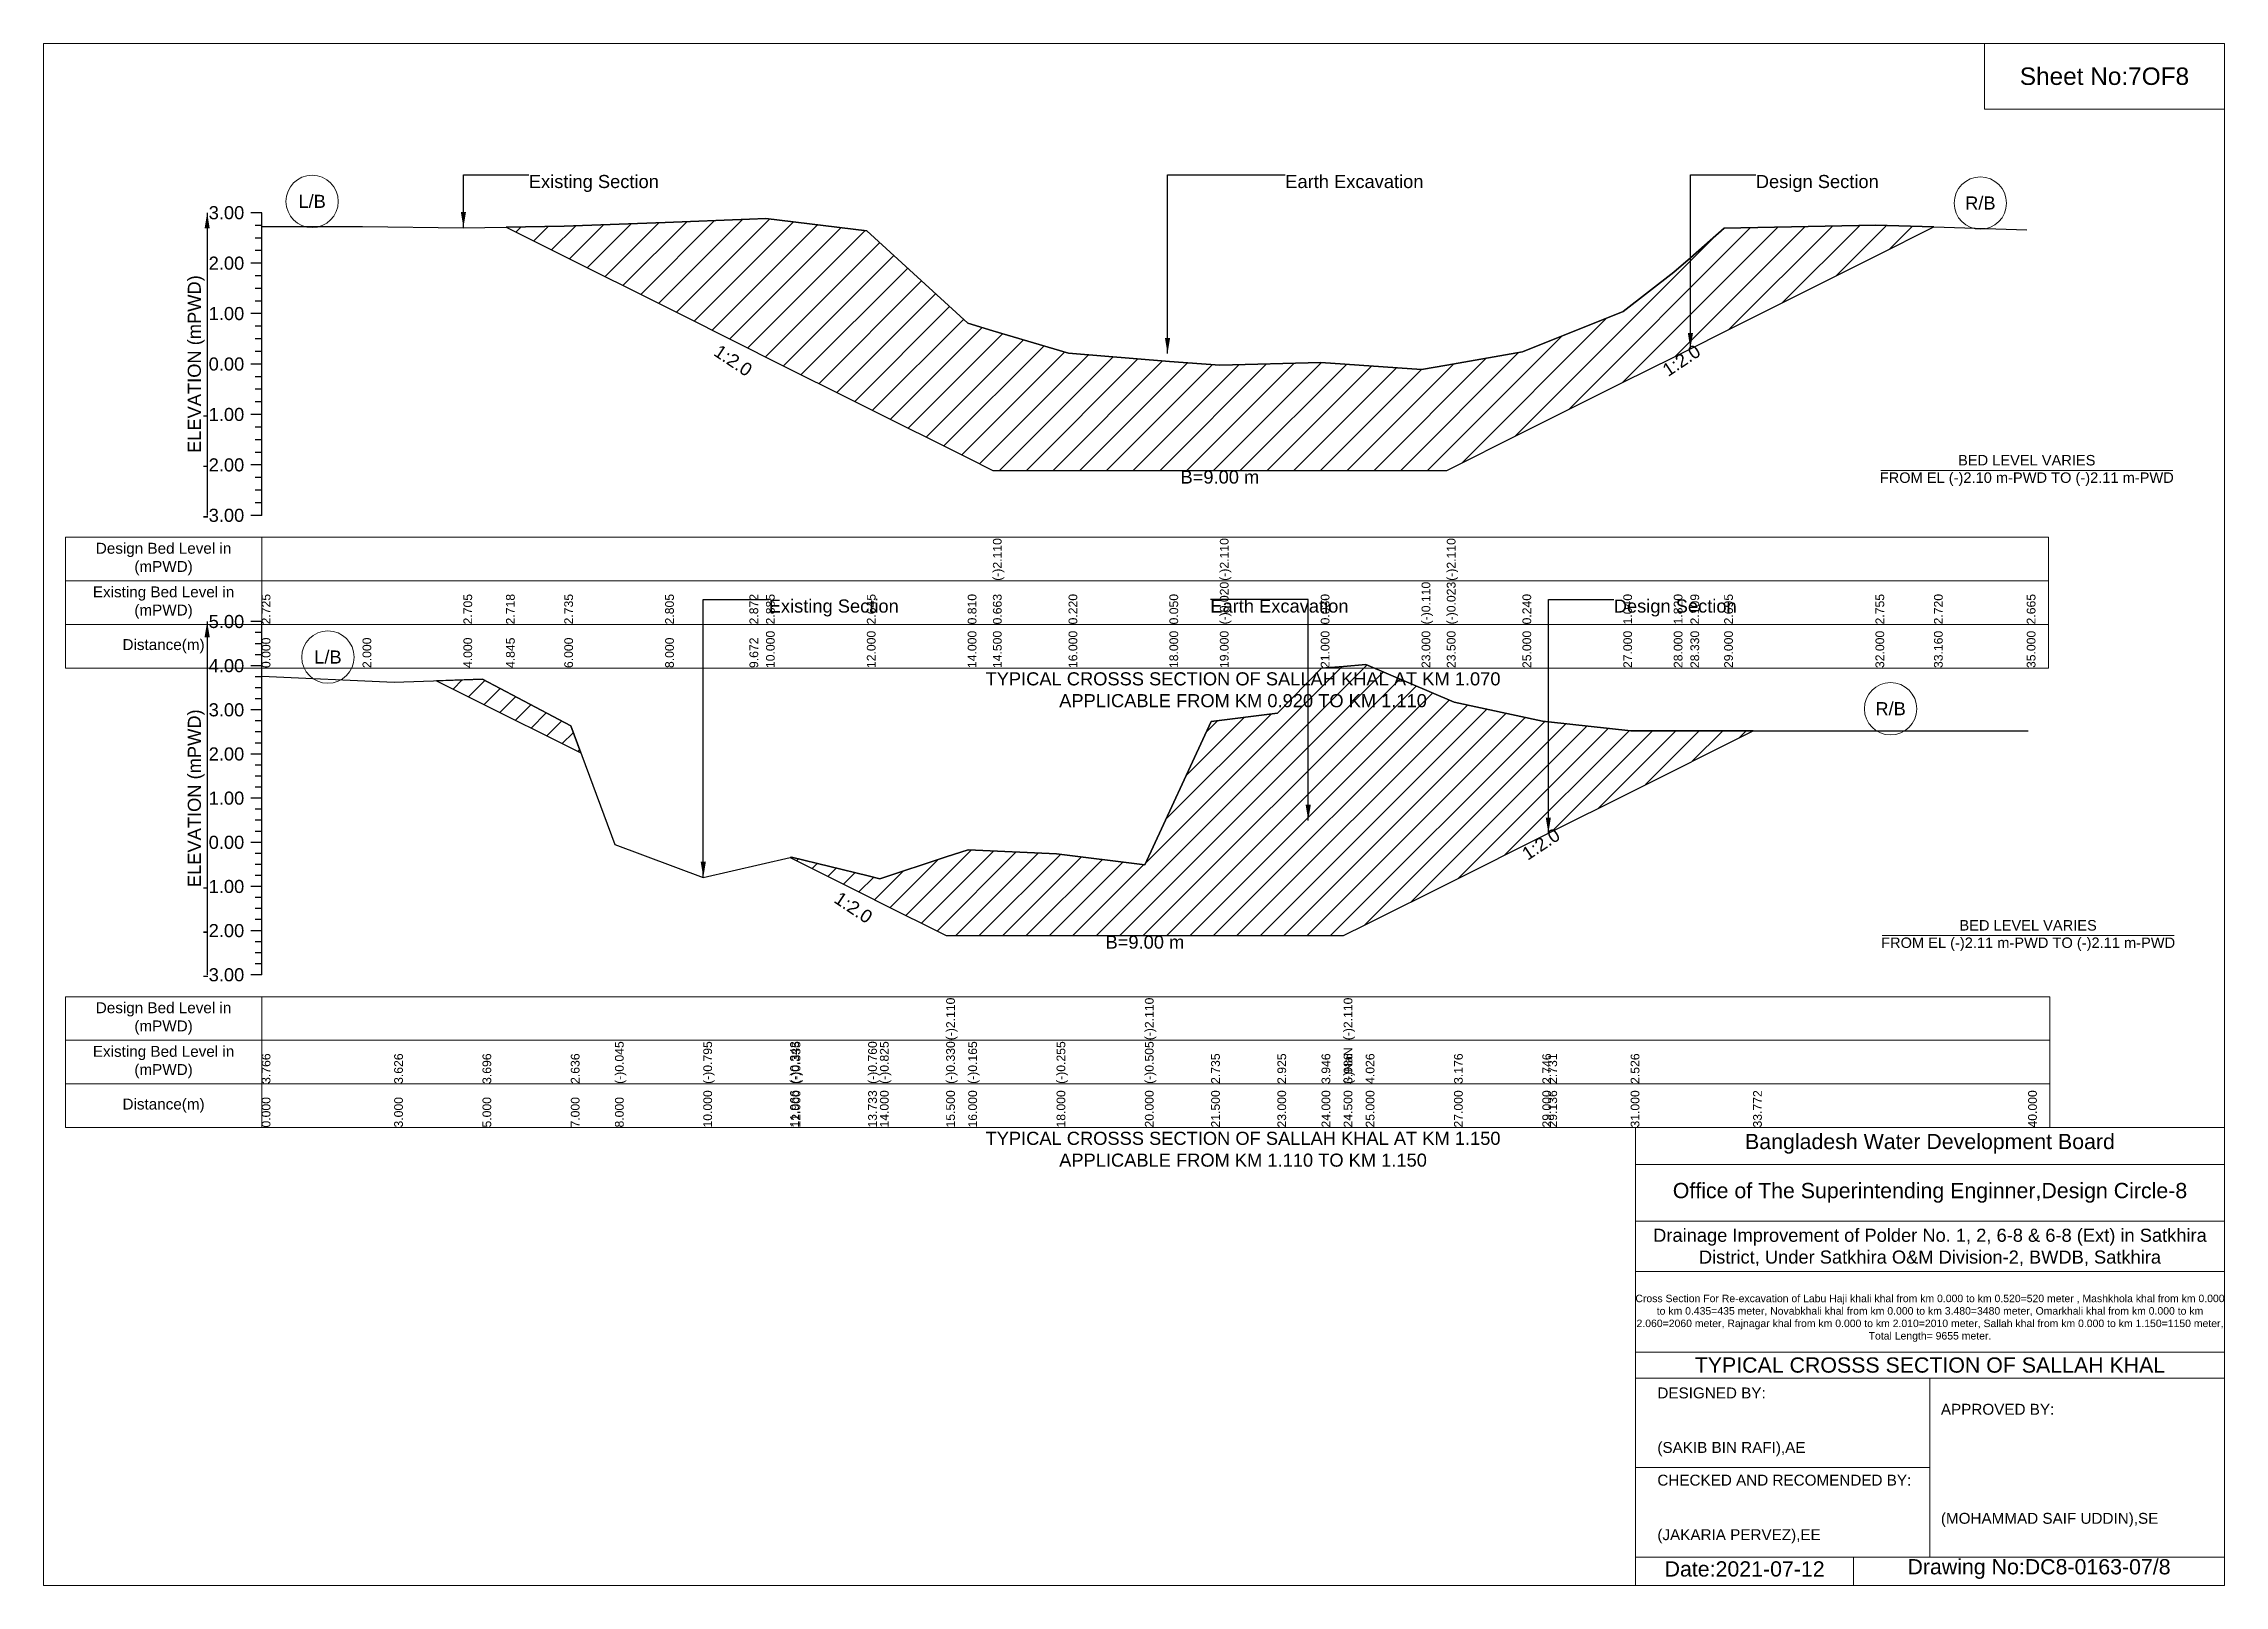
# Model space of a CAD drawing. Header units: inches. Extents: x 91000 to 648000, y -5656 to 141.
# Drawn here: x 630000 to 638000, y -5656 to 0 of the extents above; entities that cross this region are included whole.
import ezdxf

# ---------------------------------------------------------------- set-up
doc = ezdxf.new("R2010")
doc.units = ezdxf.units.IN
doc.header["$LTSCALE"] = 7
doc.header["$MEASUREMENT"] = 0
for name, color, linetype, lineweight in [('Cross section Data Border', 7, 'Continuous', 9), ('Cross Section Labels', 7, 'Continuous', 9), ('Existing_Bed_Level for Xsection', 7, 'Continuous', 25)]:
    doc.layers.add(name, color=color, linetype=linetype, lineweight=lineweight)
doc.styles.get("Standard").update_dxf_attribs({"font": 'arial.ttf'})
doc.dimstyles.get("Standard").update_dxf_attribs({"dimtxt": 0.18, "dimasz": 0.18, "dimexe": 0.18, "dimexo": 0.0625, "dimgap": 0.09, "dimtad": 0, "dimtih": 1, "dimtoh": 1, "dimdec": 4, "dimzin": 0, "dimdsep": 46, "dimtxsty": 'Standard', "dimcen": 0.09, "dimadec": 0, "dimazin": 0, "dimtfac": 1, "dimtdec": 4, "dimtofl": 0, "dimtmove": 0, "dimatfit": 3, "dimfxl": 1, "dimtolj": 1, "dimtzin": 0, "dimarcsym": 0})

msp = doc.modelspace()

# ---------------------------------------------------------------- texts
at = {"layer": 'Cross section Data Border', "char_height": 40, "width": 640, "attachment_point": 5}
for s, insert in [('Design Bed Level in (mPWD)', (630440, -1890.7)), ('Existing Bed Level in (mPWD)', (630440, -2050.7)), ('Distance(m)', (630440, -2210.7)), ('Design Bed Level in (mPWD)', (630440, -3576.3)), ('Existing Bed Level in (mPWD)', (630440, -3736.3)), ('Distance(m)', (630440, -3896.3))]:
    msp.add_mtext(s, dxfattribs=dict(at, insert=insert))
at = {"layer": 'Cross Section Labels'}
for s, insert, char_height, attachment_point in [('Sheet No:7OF8', (637560, -120), 64, 5), ('Existing Section', (631780, -481.9), 48, 1), ('Earth Excavation', (634555, -481.9), 48, 1), ('Design Section', (636281.1, -481.9), 48, 1), ('L/B', (630985, -579), 48, 5), ('R/B', (637104.8, -585), 48, 5), ('BED LEVEL VARIES ^JFROM EL (-)2.10 m-PWD TO (-)2.11 m-PWD', (637275, -1566), 38.4, 5), ('B=9.00 m', (634315, -1566), 48, 2), ('Existing Section', (632660, -2039.3), 48, 1), ('Earth Excavation', (634280, -2039.3), 48, 1), ('Design Section', (635760, -2039.3), 48, 1), ('L/B', (631043, -2250.6), 48, 5), ('TYPICAL CROSSS SECTION OF SALLAH KHAL AT KM 1.070^JAPPLICABLE FROM KM 0.920 TO KM 1.110', (634400, -2370.7), 48, 5), ('R/B', (636775.5, -2440.1), 48, 5), ('B=9.00 m', (634040, -3272.2), 48, 2), ('BED LEVEL VARIES ^JFROM EL (-)2.11 m-PWD TO (-)2.11 m-PWD', (637280, -3272.2), 38.4, 5), ('TYPICAL CROSSS SECTION OF SALLAH KHAL AT KM 1.150^JAPPLICABLE FROM KM 1.110 TO KM 1.150', (634400, -4056.3), 48, 5), ('Bangladesh Water Development Board', (636920, -4036), 56, 5), ('Office of The Superintending Enginner,Design Circle-8', (636920, -4216), 56, 5)]:
    msp.add_mtext(s, dxfattribs=dict(at, insert=insert, char_height=char_height, attachment_point=attachment_point))
at = {"layer": 'Cross Section Labels', "char_height": 48, "attachment_point": 2}
for insert, rotation in [((632543.1, -1142.6), 326.30993), ((635994.8, -1142.3), 33.69007), ((635479.5, -2916.9), 33.69007), ((632984.2, -3149.3), 326.30993)]:
    msp.add_mtext('1:2.0', dxfattribs=dict(at, insert=insert, rotation=rotation))
at = {"layer": 'Cross Section Labels'}
for s, insert, char_height, width, attachment_point in [('Drainage Improvement of Polder No. 1, 2, 6-8 & 6-8 (Ext) in Satkhira District, Under Satkhira O&M Division-2, BWDB, Satkhira', (636920, -4416), 48, 2240, 5), ('Cross Section For Re-excavation of Labu Haji khali khal from km 0.000 to km 0.520=520 meter , Mashkhola khal from km 0.000 to km 0.435=435 meter, Novabkhali khal from km 0.000 to km 3.480=3480 meter, Omarkhali khal from km 0.000 to km 2.060=2060 meter, Rajnagar khal from km 0.000 to km 2.010=2010 meter, Sallah khal from km 0.000 to km 1.150=1150 meter, Total Length= 9655 meter. ', (636920, -4676), 27.4148, 2160, 5), ('TYPICAL CROSSS SECTION OF SALLAH KHAL', (636920, -4848), 56, 2240, 5), ('DESIGNED BY:^J^J^J(SAKIB BIN RAFI),AE', (635920, -5056), 40, 1120, 4), ('APPROVED BY:^J^J^J^J^J^J(MOHAMMAD SAIF UDDIN),SE', (636960, -5216), 40, 1120, 4), ('CHECKED AND RECOMENDED BY:^J^J^J(JAKARIA PERVEZ),EE', (635920, -5376), 40, 1120, 4), ('Date:2021-07-12', (636240, -5596), 56, 1120, 5), ('Drawing No:DC8-0163-07/8', (637320, -5596), 56, 1760, 5)]:
    msp.add_mtext(s, dxfattribs=dict(at, insert=insert, char_height=char_height, width=width, attachment_point=attachment_point))
at = {"layer": 'Existing_Bed_Level for Xsection', "char_height": 48, "attachment_point": 6}
for s, insert in [('3.00', (630736, -620.6)), ('2.00', (630736, -805.7)), ('1.00', (630736, -990.6)), ('0.00', (630736, -1175.7)), ('-1.00', (630736, -1360.7)), ('-2.00', (630736, -1545.7)), ('-3.00', (630736, -1730.7)), ('5.00', (630736, -2120.3)), ('4.00', (630736, -2282.3)), ('3.00', (630736, -2444.3)), ('2.00', (630736, -2606.3)), ('1.00', (630736, -2768.3)), ('0.00', (630736, -2930.3)), ('-1.00', (630736, -3092.3)), ('-2.00', (630736, -3254.3)), ('-3.00', (630736, -3416.3))]:
    msp.add_mtext(s, dxfattribs=dict(at, insert=insert))
at = {"layer": 'Existing_Bed_Level for Xsection', "rotation": 90}
for s, insert, char_height, attachment_point in [('ELEVATION (mPWD)', (630560, -1175.7), 48, 5), ('(-)2.110', (633482.5, -1970.7), 32, 1), ('(-)2.110', (634315, -1970.7), 32, 1), ('(-)2.110', (635147.5, -1970.7), 32, 1), ('(-)0.020', (634315, -2130.7), 32, 1), ('(-)0.020', (634315, -2130.7), 32, 1), ('(-)0.020', (634315, -2130.7), 32, 1), ('(-)0.110', (635055, -2130.7), 32, 1), ('(-)0.023', (635147.5, -2130.7), 32, 1), ('(-)0.023', (635147.5, -2130.7), 32, 1), ('(-)0.023', (635147.5, -2130.7), 32, 1), ('2.725', (630800, -2130.7), 32, 1), ('2.725', (630800, -2130.7), 32, 1), ('2.705', (631540, -2130.7), 32, 1), ('2.718', (631696.3, -2130.7), 32, 1), ('2.735', (631910, -2130.7), 32, 1), ('2.805', (632280, -2130.7), 32, 1), ('2.872', (632589.4, -2130.7), 32, 1), ('2.885', (632650, -2130.7), 32, 1), ('2.645', (633020, -2130.7), 32, 1), ('0.810', (633390, -2130.7), 32, 1), ('0.663', (633482.5, -2130.7), 32, 1), ('0.663', (633482.5, -2130.7), 32, 1), ('0.663', (633482.5, -2130.7), 32, 1), ('0.220', (633760, -2130.7), 32, 1), ('0.050', (634130, -2130.7), 32, 1), ('0.030', (634685, -2130.7), 32, 1), ('0.240', (635425, -2130.7), 32, 1), ('1.040', (635795, -2130.7), 32, 1), ('1.820', (635980, -2130.7), 32, 1), ('2.109', (636041.1, -2130.7), 32, 1), ('2.695', (636165, -2130.7), 32, 1), ('2.755', (636720, -2130.7), 32, 1), ('2.720', (636934.7, -2130.7), 32, 1), ('2.665', (637275, -2130.7), 32, 1), ('10.000', (632650, -2290.7), 32, 1), ('12.000', (633020, -2290.7), 32, 1), ('14.000', (633390, -2290.7), 32, 1), ('14.500', (633482.5, -2290.7), 32, 1), ('14.500', (633482.5, -2290.7), 32, 1), ('14.500', (633482.5, -2290.7), 32, 1), ('16.000', (633760, -2290.7), 32, 1), ('18.000', (634130, -2290.7), 32, 1), ('19.000', (634315, -2290.7), 32, 1), ('19.000', (634315, -2290.7), 32, 1), ('19.000', (634315, -2290.7), 32, 1), ('21.000', (634685, -2290.7), 32, 1), ('23.000', (635055, -2290.7), 32, 1), ('23.500', (635147.5, -2290.7), 32, 1), ('23.500', (635147.5, -2290.7), 32, 1), ('23.500', (635147.5, -2290.7), 32, 1), ('25.000', (635425, -2290.7), 32, 1), ('27.000', (635795, -2290.7), 32, 1), ('28.000', (635980, -2290.7), 32, 1), ('28.330', (636041.1, -2290.7), 32, 1), ('29.000', (636165, -2290.7), 32, 1), ('32.000', (636720, -2290.7), 32, 1), ('33.160', (636934.7, -2290.7), 32, 1), ('35.000', (637275, -2290.7), 32, 1), ('0.000', (630800, -2290.7), 32, 1), ('2.000', (631170, -2290.7), 32, 1), ('4.000', (631540, -2290.7), 32, 1), ('4.845', (631696.3, -2290.7), 32, 1), ('6.000', (631910, -2290.7), 32, 1), ('8.000', (632280, -2290.7), 32, 1), ('9.672', (632589.4, -2290.7), 32, 1), ('ELEVATION (mPWD)', (630560, -2768.3), 48, 5), ('(-)2.110', (633311, -3656.3), 32, 1), ('(-)2.110', (634040, -3656.3), 32, 1), ('(-)2.110', (634769, -3656.3), 32, 1), ('(-)0.045', (632096, -3816.3), 32, 1), ('(-)0.795', (632420, -3816.3), 32, 1), ('(-)0.343', (632738.5, -3816.3), 32, 1), ('(-)0.335', (632744, -3816.3), 32, 1), ('(-)0.760', (633024.7, -3816.3), 32, 1), ('(-)0.825', (633068, -3816.3), 32, 1), ('(-)0.330', (633311, -3816.3), 32, 1), ('(-)0.330', (633311, -3816.3), 32, 1), ('(-)0.330', (633311, -3816.3), 32, 1), ('(-)0.165', (633392, -3816.3), 32, 1), ('(-)0.255', (633716, -3816.3), 32, 1), ('(-)0.505', (634040, -3816.3), 32, 1), ('(-)0.505', (634040, -3816.3), 32, 1), ('(-)0.505', (634040, -3816.3), 32, 1), ('3.766', (630800, -3816.3), 32, 1), ('3.626', (631286, -3816.3), 32, 1), ('3.696', (631610, -3816.3), 32, 1), ('2.636', (631934, -3816.3), 32, 1), ('2.735', (634283, -3816.3), 32, 1), ('2.925', (634526, -3816.3), 32, 1), ('3.946', (634688, -3816.3), 32, 1), ('(-)NaN', (634769, -3816.3), 32, 1), ('3.986', (634769, -3816.3), 32, 1), ('3.986', (634769, -3816.3), 32, 1), ('4.026', (634850, -3816.3), 32, 1), ('3.176', (635174, -3816.3), 32, 1), ('2.746', (635498, -3816.3), 32, 1), ('2.731', (635520, -3816.3), 32, 1), ('2.526', (635822, -3816.3), 32, 1), ('2.526', (635822, -3816.3), 32, 1), ('2.526', (635822, -3816.3), 32, 1), ('0.000', (630800, -3976.3), 32, 1), ('3.000', (631286, -3976.3), 32, 1), ('5.000', (631610, -3976.3), 32, 1), ('7.000', (631934, -3976.3), 32, 1), ('8.000', (632096, -3976.3), 32, 1), ('10.000', (632420, -3976.3), 32, 1), ('11.966', (632738.5, -3976.3), 32, 1), ('12.000', (632744, -3976.3), 32, 1), ('13.733', (633024.7, -3976.3), 32, 1), ('14.000', (633068, -3976.3), 32, 1), ('15.500', (633311, -3976.3), 32, 1), ('15.500', (633311, -3976.3), 32, 1), ('15.500', (633311, -3976.3), 32, 1), ('16.000', (633392, -3976.3), 32, 1), ('18.000', (633716, -3976.3), 32, 1), ('20.000', (634040, -3976.3), 32, 1), ('20.000', (634040, -3976.3), 32, 1), ('20.000', (634040, -3976.3), 32, 1), ('21.500', (634283, -3976.3), 32, 1), ('23.000', (634526, -3976.3), 32, 1), ('24.000', (634688, -3976.3), 32, 1), ('24.500', (634769, -3976.3), 32, 1), ('24.500', (634769, -3976.3), 32, 1), ('24.500', (634769, -3976.3), 32, 1), ('25.000', (634850, -3976.3), 32, 1), ('27.000', (635174, -3976.3), 32, 1), ('29.000', (635498, -3976.3), 32, 1), ('29.136', (635520, -3976.3), 32, 1), ('31.000', (635822, -3976.3), 32, 1), ('33.772', (636271.1, -3976.3), 32, 1), ('40.000', (637280, -3976.3), 32, 1)]:
    msp.add_mtext(s, dxfattribs=dict(at, insert=insert, char_height=char_height, attachment_point=attachment_point))

# ---------------------------------------------------------------- hatches: boundary and pattern name
at = {"layer": 'Existing_Bed_Level for Xsection'}
h = msp.add_hatch(dxfattribs=at)
h.set_pattern_fill('ANSI31', color=256, scale=555, style=0)
h.paths.add_polyline_path([(631696.3, -672.9), (631910, -779.8), (632280, -964.8), (632589.4, -1119.4), (632650, -1149.8), (633020, -1334.8), (633390, -1519.8), (633482.5, -1566), (633760, -1566), (634130, -1566), (634315, -1566), (634685, -1566), (635055, -1566), (635147.5, -1566), (635425, -1427.2), (635795, -1242.2), (635980, -1149.8), (636041.1, -1119.2), (636165, -1057.2), (636720, -779.8), (636934.7, -672.4), (636720, -666), (636165, -677.1), (636041.1, -785.5), (635980, -839), (635795, -983.2), (635425, -1131.2), (635147.5, -1179.8), (635055, -1196), (634685, -1170.1), (634315, -1179.3), (634130, -1166.4), (633760, -1135), (633482.5, -1053.1), (633390, -1025.8), (633020, -686.3), (632650, -641.9), (632589.4, -644.3), (632280, -656.7), (631910, -669.7)])
h = msp.add_hatch(dxfattribs=at)
h.set_pattern_fill('ANSI31', color=256, scale=486, style=0)
h.paths.add_polyline_path([(632738.5, -2985.9), (632744, -2988.7), (633024.7, -3129), (633068, -3150.7), (633311, -3272.2), (633392, -3272.2), (633716, -3272.2), (634040, -3272.2), (634283, -3272.2), (634526, -3272.2), (634688, -3272.2), (634769, -3272.2), (634850, -3231.7), (635174, -3069.7), (635498, -2907.7), (635520, -2896.7), (635822, -2745.7), (636271.1, -2521.1), (635822, -2521.1), (635520, -2487.9), (635498, -2485.5), (635174, -2415.8), (634850, -2278.1), (634769, -2284.6), (634688, -2291.1), (634526, -2456.5), (634283, -2487.3), (634040, -3012.2), (633716, -2971.7), (633392, -2957.1), (633311, -2983.8), (633068, -3064), (633024.7, -3053.4), (632744, -2984.6)])
h = msp.add_hatch(dxfattribs=at)
h.set_pattern_fill('ANSI31', color=256, scale=486, style=0)
h.paths.add_polyline_path([(631441.6, -2337.5), (631610, -2421.7), (631934, -2583.7), (631970.8, -2602.1), (631934, -2503.3), (631610, -2331.6)])

# ---------------------------------------------------------------- linework, layer by layer
at = {"layer": 'Cross section Data Border'}
for points in [[(630080, -1810.7), (637355, -1810.7), (637355, -2290.7), (630080, -2290.7)], [(630080, -3496.3), (637360, -3496.3), (637360, -3976.3), (630080, -3976.3)]]:
    msp.add_lwpolyline(points, close=True, dxfattribs=at)
for points in [[(630800, -1810.7), (630800, -2290.7)], [(630080, -1970.7), (637355, -1970.7)], [(630080, -2130.7), (637355, -2130.7)], [(630800, -3496.3), (630800, -3976.3)], [(630080, -3656.3), (637360, -3656.3)], [(630080, -3816.3), (637360, -3816.3)]]:
    msp.add_lwpolyline(points, dxfattribs=at)
at = {"layer": 'Cross Section Labels'}
for points in [[(630000, 0), (638000, 0), (638000, -5656), (630000, -5656)], [(637120, 0), (638000, 0), (638000, -240), (637120, -240)]]:
    msp.add_lwpolyline(points, close=True, dxfattribs=at)
for points in [[(636739.2, -1566), (637810.8, -1566)], [(636744.2, -3272.2), (637815.8, -3272.2)], [(635840, -5656), (635840, -3976), (638000, -3976)], [(635840, -4112), (638000, -4112)], [(635840, -4320), (638000, -4320)], [(635840, -4504), (638000, -4504)], [(635840, -4800), (638000, -4800)], [(635840, -4896), (638000, -4896)], [(636920, -4896), (636920, -5552)], [(635840, -5224), (636920, -5224)], [(635840, -5552), (638000, -5552)], [(636640, -5552), (636640, -5656)]]:
    msp.add_lwpolyline(points, dxfattribs=at)
for centre in [(630985, -579), (637104.8, -585), (631043, -2250.6), (636775.5, -2440.1)]:
    msp.add_circle(centre, 96, dxfattribs=at)
at = {"layer": 'Existing_Bed_Level for Xsection'}
for points in [[(630800, -620.6), (630760, -620.6)], [(630800, -1730.7), (630800, -1545.7), (630800, -1360.7), (630800, -1175.7), (630800, -990.6), (630800, -805.7), (630800, -620.6)], [(630800, -666.9), (630776, -666.9)], [(630800, -713.2), (630776, -713.2)], [(630800, -671.5), (631170, -671.5), (631540, -675.2), (631696.3, -672.9), (631910, -669.7), (632280, -656.7), (632589.4, -644.3), (632650, -641.9), (633020, -686.3), (633390, -1025.8), (633482.5, -1053.1), (633482.5, -1053.1), (633760, -1135), (634130, -1166.4), (634315, -1179.3), (634315, -1179.3), (634685, -1170.1), (635055, -1196), (635147.5, -1179.8), (635147.5, -1179.8), (635425, -1131.2), (635795, -983.2), (635980, -839), (636041.1, -785.5), (636165, -677.1), (636720, -666), (636934.7, -672.4), (637275, -682.6)], [(630800, -759.4), (630776, -759.4)], [(630800, -805.7), (630760, -805.7)], [(630800, -851.9), (630776, -851.9)], [(630800, -898.1), (630776, -898.1)], [(630800, -944.4), (630776, -944.4)], [(630800, -990.6), (630760, -990.6)], [(630800, -1036.9), (630776, -1036.9)], [(630800, -1083.2), (630776, -1083.2)], [(630800, -1175.7), (630760, -1175.7)], [(630800, -1129.4), (630776, -1129.4)], [(630800, -1221.9), (630776, -1221.9)], [(630800, -1268.2), (630776, -1268.2)], [(630800, -1314.4), (630776, -1314.4)], [(630800, -1360.7), (630760, -1360.7)], [(630800, -1406.9), (630776, -1406.9)], [(630800, -1453.2), (630776, -1453.2)], [(630800, -1499.4), (630776, -1499.4)], [(630800, -1545.7), (630760, -1545.7)], [(630800, -1591.9), (630776, -1591.9)], [(630800, -1638.2), (630776, -1638.2)], [(630800, -1730.7), (630760, -1730.7)], [(630800, -1684.4), (630776, -1684.4)], [(630800, -2120.3), (630760, -2120.3)], [(630800, -3416.3), (630800, -3254.3), (630800, -3092.3), (630800, -2930.3), (630800, -2768.3), (630800, -2606.3), (630800, -2444.3), (630800, -2282.3), (630800, -2120.3)], [(630800, -2160.8), (630776, -2160.8)], [(630800, -2201.3), (630776, -2201.3)], [(630800, -2282.3), (630760, -2282.3)], [(630800, -2241.8), (630776, -2241.8)], [(630800, -2320.3), (631286, -2342.9), (631610, -2331.6), (631934, -2503.3), (632096, -2937.6), (632420, -3059.1), (632738.5, -2985.9), (632744, -2984.6), (633024.7, -3053.4), (633068, -3064), (633311, -2983.8), (633311, -2983.8), (633392, -2957.1), (633716, -2971.7), (634040, -3012.2), (634040, -3012.2), (634283, -2487.3), (634526, -2456.5), (634688, -2291.1), (634769, -2284.6), (634769, -2284.6), (634850, -2278.1), (635174, -2415.8), (635498, -2485.5), (635520, -2487.9), (635822, -2521.1), (636271.1, -2521.1), (637280, -2521.1)], [(630800, -2322.8), (630776, -2322.8)], [(630800, -2363.3), (630776, -2363.3)], [(630800, -2444.3), (630760, -2444.3)], [(630800, -2403.8), (630776, -2403.8)], [(630800, -2484.8), (630776, -2484.8)], [(630800, -2525.3), (630776, -2525.3)], [(630800, -2606.3), (630760, -2606.3)], [(630800, -2565.8), (630776, -2565.8)], [(630800, -2646.8), (630776, -2646.8)], [(630800, -2687.3), (630776, -2687.3)], [(630800, -2768.3), (630760, -2768.3)], [(630800, -2727.8), (630776, -2727.8)], [(630800, -2808.8), (630776, -2808.8)], [(630800, -2849.3), (630776, -2849.3)], [(630800, -2930.3), (630760, -2930.3)], [(630800, -2889.8), (630776, -2889.8)], [(630800, -2970.8), (630776, -2970.8)], [(630800, -3011.3), (630776, -3011.3)], [(630800, -3092.3), (630760, -3092.3)], [(630800, -3051.8), (630776, -3051.8)], [(630800, -3132.8), (630776, -3132.8)], [(630800, -3173.3), (630776, -3173.3)], [(630800, -3254.3), (630760, -3254.3)], [(630800, -3213.8), (630776, -3213.8)], [(630800, -3294.8), (630776, -3294.8)], [(630800, -3335.3), (630776, -3335.3)], [(630800, -3416.3), (630760, -3416.3)], [(630800, -3375.8), (630776, -3375.8)]]:
    msp.add_lwpolyline(points, dxfattribs=at)
for points in [[(631696.3, -672.9), (631696.3, -672.9), (631910, -779.8), (632280, -964.8), (632589.4, -1119.4), (632650, -1149.8), (633020, -1334.8), (633390, -1519.8), (633482.5, -1566), (633482.5, -1566), (633760, -1566), (634130, -1566), (634315, -1566), (634315, -1566), (634685, -1566), (635055, -1566), (635147.5, -1566), (635147.5, -1566), (635425, -1427.2), (635795, -1242.2), (635980, -1149.8), (636041.1, -1119.2), (636165, -1057.2), (636720, -779.8), (636934.7, -672.4), (636934.7, -672.4), (636934.7, -672.4), (636720, -666), (636165, -677.1), (636041.1, -785.5), (635980, -839), (635795, -983.2), (635425, -1131.2), (635147.5, -1179.8), (635147.5, -1179.8), (635055, -1196), (634685, -1170.1), (634315, -1179.3), (634315, -1179.3), (634130, -1166.4), (633760, -1135), (633482.5, -1053.1), (633482.5, -1053.1), (633390, -1025.8), (633020, -686.3), (632650, -641.9), (632589.4, -644.3), (632280, -656.7), (631910, -669.7), (631696.3, -672.9)], [(632738.5, -2985.9), (632744, -2988.7), (633024.7, -3129), (633068, -3150.7), (633311, -3272.2), (633311, -3272.2), (633392, -3272.2), (633716, -3272.2), (634040, -3272.2), (634040, -3272.2), (634283, -3272.2), (634526, -3272.2), (634688, -3272.2), (634769, -3272.2), (634769, -3272.2), (634850, -3231.7), (635174, -3069.7), (635498, -2907.7), (635520, -2896.7), (635822, -2745.7), (636271.1, -2521.1), (636271.1, -2521.1), (636271.1, -2521.1), (635822, -2521.1), (635520, -2487.9), (635498, -2485.5), (635174, -2415.8), (634850, -2278.1), (634769, -2284.6), (634769, -2284.6), (634688, -2291.1), (634526, -2456.5), (634283, -2487.3), (634040, -3012.2), (634040, -3012.2), (633716, -2971.7), (633392, -2957.1), (633311, -2983.8), (633311, -2983.8), (633068, -3064), (633024.7, -3053.4), (632744, -2984.6)], [(631441.6, -2337.5), (631610, -2421.7), (631934, -2583.7), (631970.8, -2602.1), (631934, -2503.3), (631610, -2331.6)]]:
    msp.add_lwpolyline(points, close=True, dxfattribs=at)

msp.set_redraw_order([(e.dxf.handle, doc.entitydb.next_handle()) for e in msp.query("TEXT MTEXT ATTDEF DIMENSION ARC_DIMENSION")])  # texts and dimensions are drawn at this point

# ---------------------------------------------------------------- leaders
at = {"layer": 'Cross Section Labels', "annotation_type": 0, "has_hookline": 1}
for points, hookline_direction, text_width in [([(631540, -675.2), (631540, -481.9), (631779.9, -481.9)], 0, 467.2), ([(634123, -1137.4), (634123, -481.9), (634554.9, -481.9)], 0, 497), ([(636041.1, -1119.2), (636041.1, -481.9), (636281, -481.9)], 0, 441.2), ([(632420, -3059.1), (632420, -2039.3), (632659.9, -2039.3)], 0, 467.2), ([(634639.1, -2849.7), (634639.1, -2039.3), (634280.1, -2039.3)], 1, 497), ([(635520, -2896.7), (635520, -2039.3), (635759.9, -2039.3)], 0, 441.2)]:
    msp.add_leader(points, dimstyle='Standard', override={"dimasz": 57.6}, dxfattribs=dict(at, hookline_direction=hookline_direction, text_width=text_width))
at = {"layer": 'Existing_Bed_Level for Xsection'}
for points in [[(630600, -620.6), (630600, -1730.7)], [(630600, -2120.3), (630600, -3416.3)]]:
    msp.add_leader(points, dimstyle='Standard', override={"dimasz": 57.6}, dxfattribs=at)

doc.saveas('drawing.dxf')
